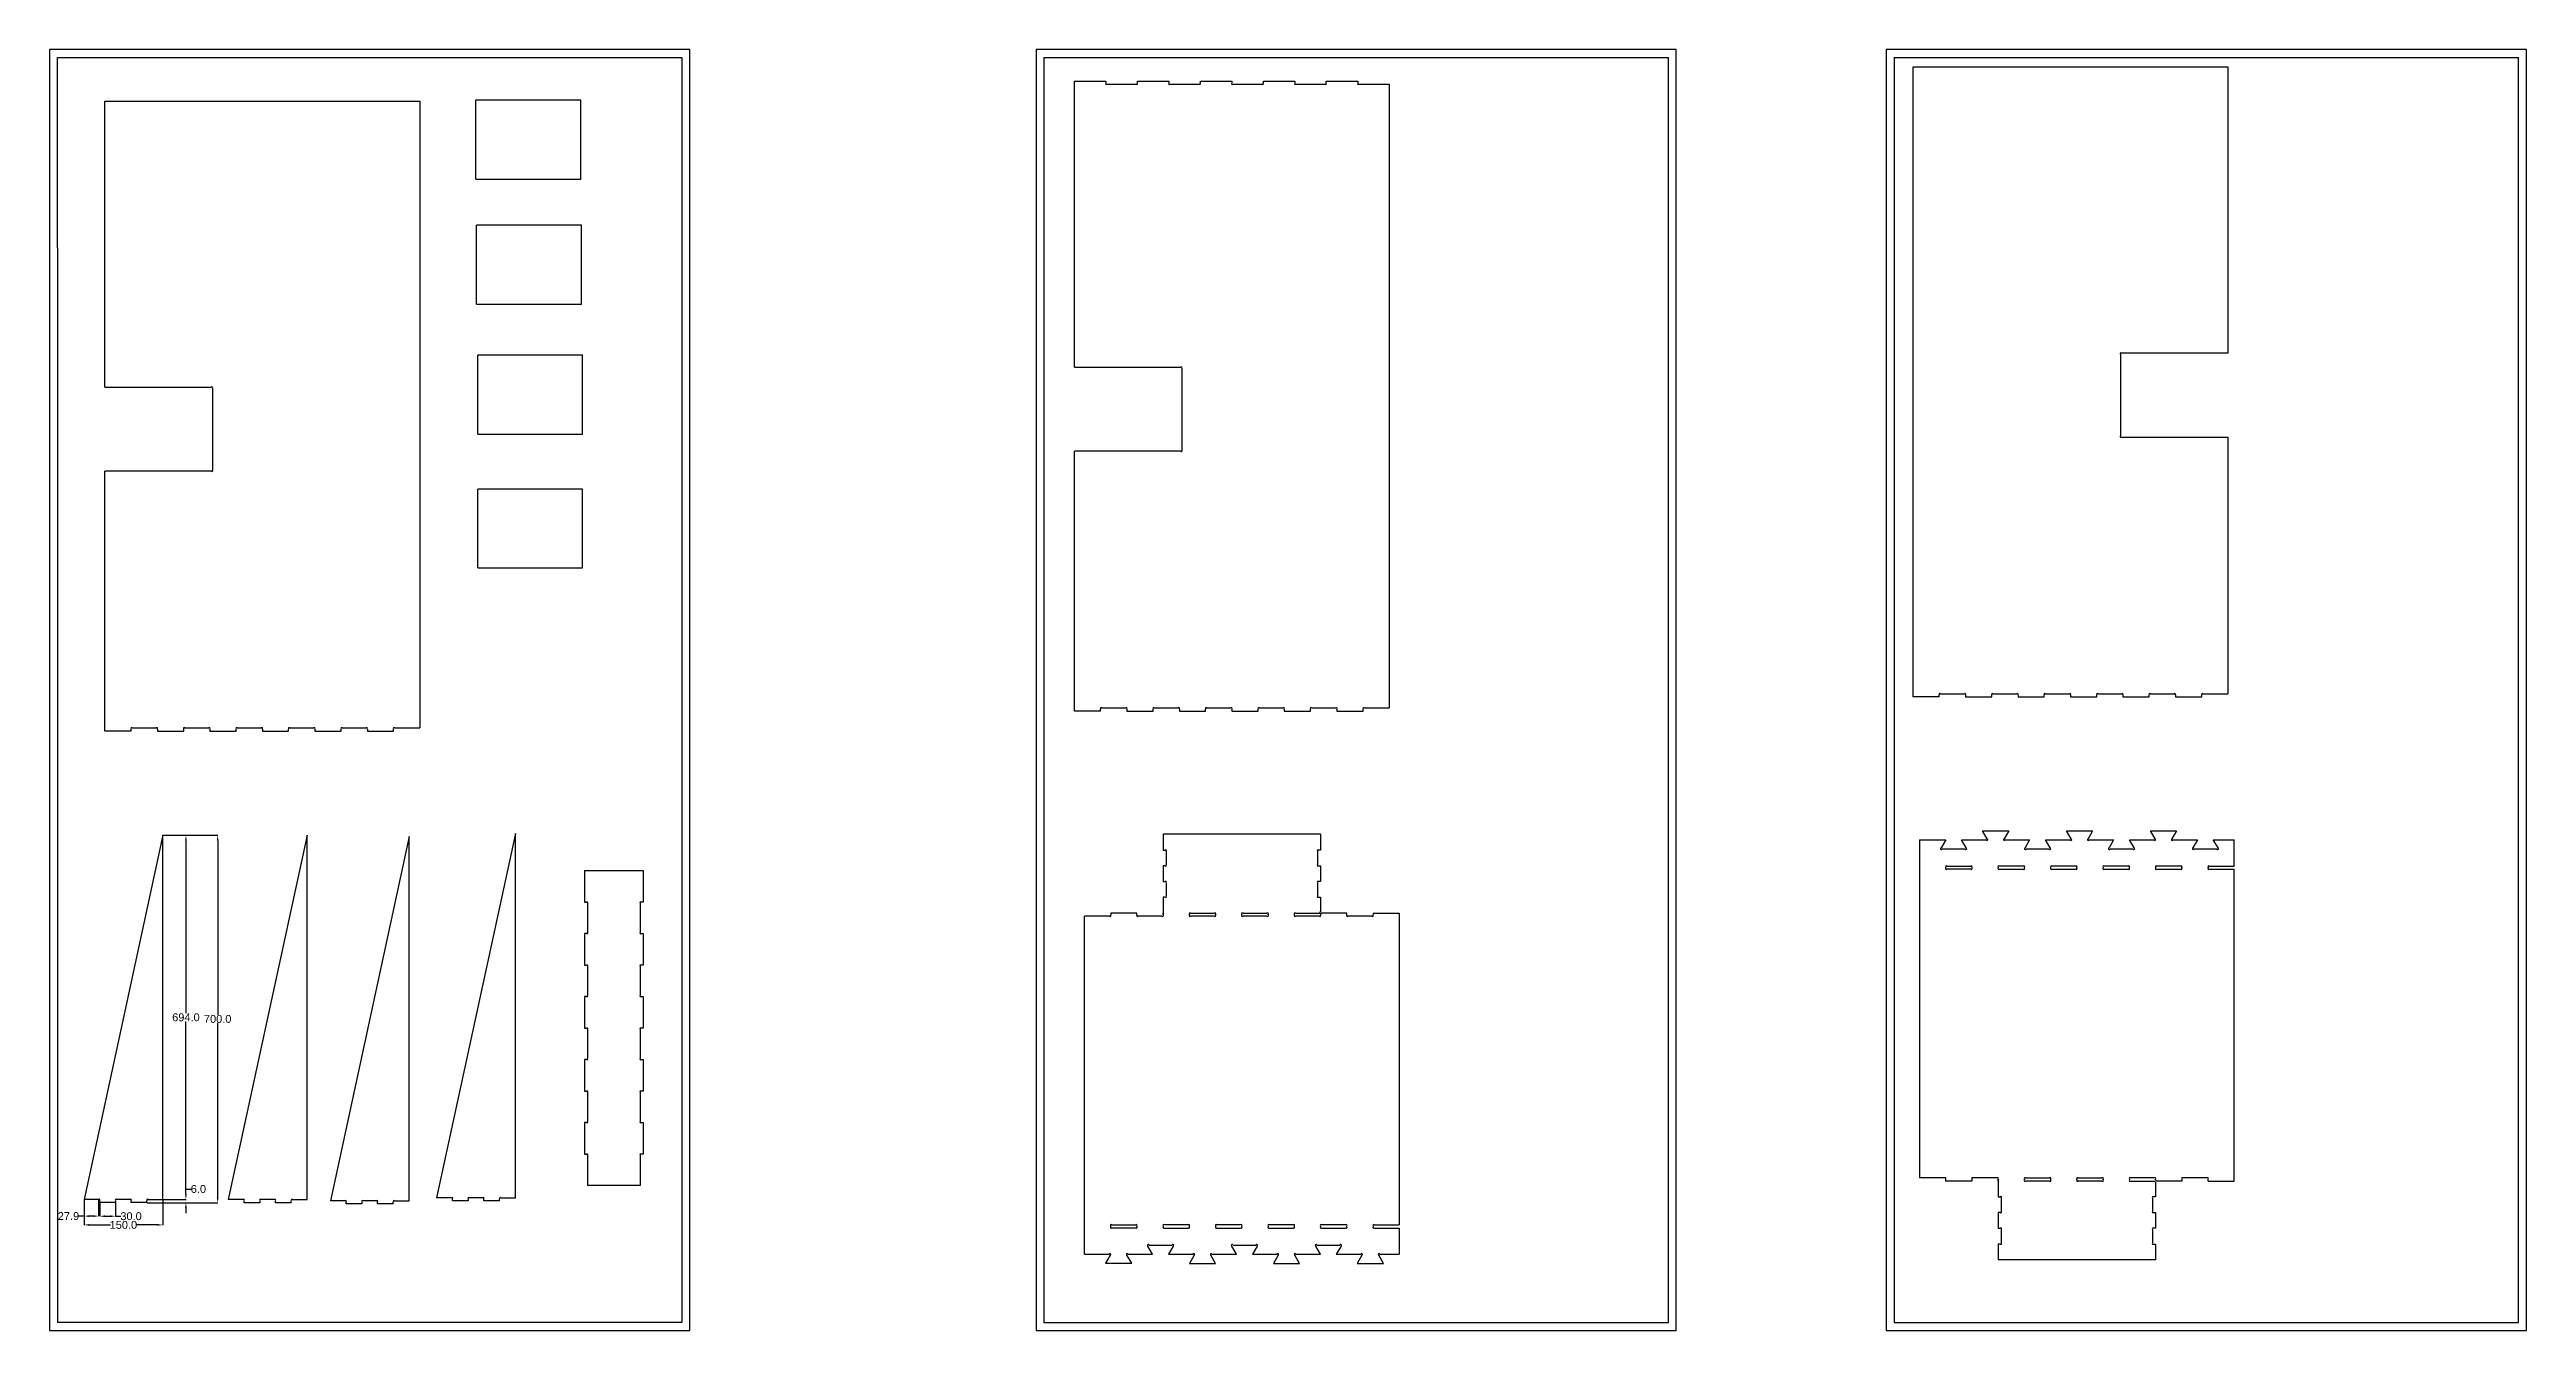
# Model space of a CAD drawing. Header units: millimetres. Extents: x 0 to 6520, y 0 to 2440.
# Drawn here: x 0 to 4720, y 0 to 2440 of the extents above; entities that cross this region are included whole.
import ezdxf

# ---------------------------------------------------------------- set-up
doc = ezdxf.new("R2010")
doc.units = ezdxf.units.MM
doc.header["$LTSCALE"] = 30
doc.header["$MEASUREMENT"] = 0
doc.layers.add('POINT', color=8, linetype='Continuous')
for name, color, linetype, true_color in [('안전 가공선', 2, 'Continuous', 0xffff00), ('외곽 커팅', 3, 'Continuous', 0x00ff00), ('재료크기', 6, 'Continuous', 0xff00ff)]:
    doc.layers.add(name, color=color, linetype=linetype, true_color=true_color)
doc.styles.get("Standard").update_dxf_attribs({"font": 'arial.ttf', "height": 15})
doc.dimstyles.get("Standard").update_dxf_attribs({"dimtxt": 15, "dimasz": 10, "dimexe": 0.18, "dimexo": 0.0625, "dimgap": 0.09, "dimtad": 0, "dimtih": 1, "dimtoh": 1, "dimdec": 1, "dimzin": 0, "dimdsep": 46, "dimtxsty": 'Standard', "dimcen": 0.09, "dimadec": 0, "dimazin": 0, "dimtfac": 1, "dimtdec": 1, "dimtofl": 0, "dimtmove": 0, "dimatfit": 3, "dimfxl": 1, "dimtolj": 1, "dimtzin": 0, "dimarcsym": 0})

# ---------------------------------------------------------------- blocks, each defined once
blk = doc.blocks.new('*D564')
at = {"layer": 'Defpoints', "color": 0, "transparency": 16777216}
for p in [(-20.6, -316.3), (9.4, -310.3), (53.6, -310.3)]:
    blk.add_point(p, dxfattribs=at)
at = {"layer": 'POINT', "color": 0, "lineweight": -2, "transparency": 16777216}
for p, q in [((-20.5, -316.3), (53.8, -316.3)), ((9.5, -310.3), (53.8, -310.3)), ((53.6, -300.3), (53.6, -290.3)), ((53.6, -290.3), (63.6, -290.3)), ((53.6, -326.3), (53.6, -336.3))]:
    blk.add_line(p, q, dxfattribs=at)
at = {"layer": 'POINT', "color": 0, "transparency": 16777216}
for points in [[(52, -300.3), (55.3, -300.3), (53.6, -310.3)], [(52, -326.3), (55.3, -326.3), (53.6, -316.3)]]:
    blk.add_solid(points, dxfattribs=at)
at = {"layer": 'POINT', "color": 0, "transparency": 16777216, "insert": (77.4, -290.3), "char_height": 15, "attachment_point": 5}
blk.add_mtext('\\A1;6.0', dxfattribs=at)
blk = doc.blocks.new('*D566')
at = {"layer": 'Defpoints', "color": 0, "transparency": 16777216}
for p in [(9.4, 383.7), (-20.6, -316.3), (114.1, -316.3)]:
    blk.add_point(p, dxfattribs=at)
at = {"layer": 'POINT', "color": 0, "lineweight": -2, "transparency": 16777216}
for p, q in [((9.5, 383.7), (114.3, 383.7)), ((114.1, 373.7), (114.1, 41.5)), ((114.1, -306.3), (114.1, 26)), ((-20.5, -316.3), (114.3, -316.3))]:
    blk.add_line(p, q, dxfattribs=at)
at = {"layer": 'POINT', "color": 0, "transparency": 16777216}
for points in [[(112.4, 373.7), (115.7, 373.7), (114.1, 383.7)], [(112.4, -306.3), (115.7, -306.3), (114.1, -316.3)]]:
    blk.add_solid(points, dxfattribs=at)
at = {"layer": 'POINT', "color": 0, "transparency": 16777216, "insert": (114.1, 33.7), "char_height": 15, "attachment_point": 5}
blk.add_mtext('\\A1;700.0', dxfattribs=at)
blk = doc.blocks.new('*D565')
at = {"layer": 'Defpoints', "color": 0, "transparency": 16777216}
for p in [(9.4, 383.7), (53.6, 383.7), (9.4, -310.3)]:
    blk.add_point(p, dxfattribs=at)
at = {"layer": 'POINT', "color": 0, "lineweight": -2, "transparency": 16777216}
for p, q in [((9.5, 383.7), (53.8, 383.7)), ((53.6, 373.7), (53.6, 44.5)), ((53.6, -300.3), (53.6, 29)), ((9.5, -310.3), (53.8, -310.3))]:
    blk.add_line(p, q, dxfattribs=at)
at = {"layer": 'POINT', "color": 0, "transparency": 16777216}
for points in [[(52, 373.7), (55.3, 373.7), (53.6, 383.7)], [(52, -300.3), (55.3, -300.3), (53.6, -310.3)]]:
    blk.add_solid(points, dxfattribs=at)
at = {"layer": 'POINT', "color": 0, "transparency": 16777216, "insert": (53.6, 36.7), "char_height": 15, "attachment_point": 5}
blk.add_mtext('\\A1;694.0', dxfattribs=at)
blk = doc.blocks.new('*D567')
at = {"layer": 'Defpoints', "color": 0, "transparency": 16777216}
for p in [(-140.6, -310.3), (9.4, -310.3), (9.4, -358.7)]:
    blk.add_point(p, dxfattribs=at)
at = {"layer": 'POINT', "color": 0, "lineweight": -2, "transparency": 16777216}
for p, q in [((-140.6, -310.3), (-140.6, -358.9)), ((9.4, -310.3), (9.4, -358.9)), ((-130.6, -358.7), (-90.3, -358.7)), ((-0.6, -358.7), (-40.9, -358.7))]:
    blk.add_line(p, q, dxfattribs=at)
at = {"layer": 'POINT', "color": 0, "transparency": 16777216}
for points in [[(-130.6, -357), (-130.6, -360.3), (-140.6, -358.7)], [(-0.6, -357), (-0.6, -360.3), (9.4, -358.7)]]:
    blk.add_solid(points, dxfattribs=at)
at = {"layer": 'POINT', "color": 0, "transparency": 16777216, "insert": (-65.6, -358.7), "char_height": 15, "attachment_point": 5}
blk.add_mtext('\\A1;150.0', dxfattribs=at)
blk = doc.blocks.new('*D568')
at = {"layer": 'Defpoints', "color": 0, "transparency": 16777216}
for p in [(-140.6, -310.3), (-112.7, -310.3), (-140.6, -341.9)]:
    blk.add_point(p, dxfattribs=at)
at = {"layer": 'POINT', "color": 0, "lineweight": -2, "transparency": 16777216}
for p, q in [((-140.6, -310.3), (-140.6, -342.1)), ((-112.7, -310.3), (-112.7, -342.1)), ((-140.6, -341.9), (-150.6, -341.9)), ((-122.7, -341.9), (-130.6, -341.9))]:
    blk.add_line(p, q, dxfattribs=at)
at = {"layer": 'POINT', "color": 0, "transparency": 16777216}
for points in [[(-130.6, -340.3), (-130.6, -343.6), (-140.6, -341.9)], [(-122.7, -340.3), (-122.7, -343.6), (-112.7, -341.9)]]:
    blk.add_solid(points, dxfattribs=at)
at = {"layer": 'POINT', "color": 0, "transparency": 16777216, "insert": (-170.3, -341.9), "char_height": 15, "attachment_point": 5}
blk.add_mtext('\\A1;27.9', dxfattribs=at)
blk = doc.blocks.new('*D569')
at = {"layer": 'Defpoints', "color": 0, "transparency": 16777216}
for p in [(-110.6, -316.3), (-80.6, -316.3), (-80.6, -342.1)]:
    blk.add_point(p, dxfattribs=at)
at = {"layer": 'POINT', "color": 0, "lineweight": -2, "transparency": 16777216}
for p, q in [((-110.6, -316.3), (-110.6, -342.3)), ((-80.6, -316.3), (-80.6, -342.3)), ((-100.6, -342.1), (-90.6, -342.1)), ((-80.6, -342.1), (-70.6, -342.1))]:
    blk.add_line(p, q, dxfattribs=at)
at = {"layer": 'POINT', "color": 0, "transparency": 16777216}
for points in [[(-100.6, -340.4), (-100.6, -343.8), (-110.6, -342.1)], [(-90.6, -340.4), (-90.6, -343.8), (-80.6, -342.1)]]:
    blk.add_solid(points, dxfattribs=at)
at = {"layer": 'POINT', "color": 0, "transparency": 16777216, "insert": (-51, -342.1), "char_height": 15, "attachment_point": 5}
blk.add_mtext('\\A1;30.0', dxfattribs=at)
blk = doc.blocks.new('*U317')
at = {"layer": '외곽 커팅'}
for p, q in [((9.4, 383.7), (-140.6, -310.3)), ((9.4, -310.3), (9.4, 383.7)), ((-112.7, -310.3), (-140.6, -310.3)), ((-110.6, -316.3), (-110.6, -312.4)), ((-80.6, -316.3), (-110.6, -316.3)), ((-80.6, -312.5), (-80.6, -316.3)), ((-52.7, -310.3), (-78.3, -310.3)), ((-50.6, -316.3), (-50.6, -312.4)), ((-20.6, -316.3), (-50.6, -316.3)), ((-20.6, -316.3), (-20.6, -312.5)), ((-18.3, -310.3), (9.4, -310.3))]:
    blk.add_line(p, q, dxfattribs=at)
blk = doc.blocks.new('*U319')
at = {"color": 0, "linetype": 'ByBlock', "lineweight": -2, "transparency": 16777216}
blk.add_blockref('*U317', (0, 0), dxfattribs=at)
blk = doc.blocks.new('*U324')
at = {"layer": '외곽 커팅'}
for p, q in [((9.4, 383.7), (-140.6, -310.3)), ((9.4, -310.3), (9.4, 383.7)), ((-112.7, -310.3), (-140.6, -310.3)), ((-110.6, -316.3), (-110.6, -312.4)), ((-80.6, -316.3), (-110.6, -316.3)), ((-80.6, -312.5), (-80.6, -316.3)), ((-52.7, -310.3), (-78.3, -310.3)), ((-50.6, -316.3), (-50.6, -312.4)), ((-20.6, -316.3), (-50.6, -316.3)), ((-20.6, -316.3), (-20.6, -312.5)), ((-18.3, -310.3), (9.4, -310.3))]:
    blk.add_line(p, q, dxfattribs=at)
blk = doc.blocks.new('*U326')
at = {"color": 0, "linetype": 'ByBlock', "lineweight": -2, "transparency": 16777216}
blk.add_blockref('*U324', (0, 0), dxfattribs=at)
blk = doc.blocks.new('*U331')
at = {"layer": '외곽 커팅'}
for p, q in [((9.4, 383.7), (-140.6, -310.3)), ((9.4, -310.3), (9.4, 383.7)), ((-112.7, -310.3), (-140.6, -310.3)), ((-110.6, -316.3), (-110.6, -312.4)), ((-80.6, -316.3), (-110.6, -316.3)), ((-80.6, -312.5), (-80.6, -316.3)), ((-52.7, -310.3), (-78.3, -310.3)), ((-50.6, -316.3), (-50.6, -312.4)), ((-20.6, -316.3), (-50.6, -316.3)), ((-20.6, -316.3), (-20.6, -312.5)), ((-18.3, -310.3), (9.4, -310.3))]:
    blk.add_line(p, q, dxfattribs=at)
blk = doc.blocks.new('*U333')
at = {"color": 0, "linetype": 'ByBlock', "lineweight": -2, "transparency": 16777216}
blk.add_blockref('*U331', (0, 0), dxfattribs=at)
blk = doc.blocks.new('*U271')
at = {"layer": '외곽 커팅'}
for p, q in [((9.41, 383.73), (-140.59, -310.27)), ((9.41, -310.27), (9.41, 383.73)), ((-112.71, -310.27), (-140.59, -310.27)), ((-110.59, -316.27), (-110.59, -312.39)), ((-80.59, -316.27), (-110.59, -316.27)), ((-80.59, -312.53), (-80.59, -316.27)), ((-52.71, -310.27), (-78.32, -310.27)), ((-50.59, -316.27), (-50.59, -312.39)), ((-20.59, -316.27), (-50.59, -316.27)), ((-20.59, -316.27), (-20.59, -312.53)), ((-18.32, -310.27), (9.41, -310.27))]:
    blk.add_line(p, q, dxfattribs=at)
at = {"layer": 'POINT'}
for base, p1, p2, picture, middle in [((114.08, -316.27), (9.41, 383.73), (-20.59, -316.27), '*D566', (114.08, 33.73)), ((53.62, 383.73), (9.41, -310.27), (9.41, 383.73), '*D565', (53.62, 36.73)), ((53.62, -310.27), (-20.59, -316.27), (9.41, -310.27), '*D564', (77.38, -290.27))]:
    dim = blk.add_linear_dim(base=base, p1=p1, p2=p2, angle=90, dimstyle='Standard', dxfattribs=at)
    dim.commit()
    dim.dimension.update_dxf_attribs({"geometry": picture, "text_midpoint": middle})
for base, p1, p2, picture, middle in [((-140.59, -341.92), (-112.71, -310.27), (-140.59, -310.27), '*D568', (-170.3, -341.92)), ((9.41, -358.68), (-140.59, -310.27), (9.41, -310.27), '*D567', (-65.59, -358.68)), ((-80.59, -342.1), (-110.59, -316.27), (-80.59, -316.27), '*D569', (-51.05, -342.1))]:
    dim = blk.add_linear_dim(base=base, p1=p1, p2=p2, dimstyle='Standard', dxfattribs=at)
    dim.commit()
    dim.dimension.update_dxf_attribs({"geometry": picture, "text_midpoint": middle})
blk = doc.blocks.new('*U273')
at = {"color": 0, "linetype": 'ByBlock', "lineweight": -2, "transparency": 16777216}
blk.add_blockref('*U271', (0, 0), dxfattribs=at)

msp = doc.modelspace()

# ---------------------------------------------------------------- linework, layer by layer
at = {"layer": '안전 가공선'}
for p, q in [((15, 2425), (1205, 2425)), ((15, 2062.6), (15, 2425)), ((1205, 2425), (1205, 15)), ((1895, 2425), (3085, 2425)), ((1895, 2425), (1895, 15)), ((3085, 15), (3085, 2425)), ((3515, 2425), (4705, 2425)), ((3515, 2425), (3515, 15)), ((4705, 15), (4705, 2425)), ((15, 2062.6), (15, 15)), ((1205, 15), (15, 15)), ((1895, 15), (3085, 15)), ((3515, 15), (4705, 15))]:
    msp.add_line(p, q, dxfattribs=at)
at = {"layer": '외곽 커팅'}
for p, q in [((1953, 1834.8), (1953, 2379.8)), ((1953, 2379.8), (2013, 2379.8)), ((2013, 2379.8), (2013, 2376.1)), ((2015.2, 2373.8), (2070.7, 2373.8)), ((2073, 2376.1), (2073, 2379.8)), ((2073, 2379.8), (2133, 2379.8)), ((2133, 2379.8), (2133, 2376.1)), ((2135.2, 2373.8), (2190.7, 2373.8)), ((2193, 2376.1), (2193, 2379.8)), ((2193, 2379.8), (2253, 2379.8)), ((2253, 2379.8), (2253, 2376.1)), ((2255.2, 2373.8), (2310.7, 2373.8)), ((2313, 2376.1), (2313, 2379.8)), ((2313, 2379.8), (2373, 2379.8)), ((2373, 2379.8), (2373, 2376.1)), ((2375.2, 2373.8), (2430.7, 2373.8)), ((2433, 2376.1), (2433, 2379.8)), ((2433, 2379.8), (2493, 2379.8)), ((2493, 2379.8), (2493, 2376.1)), ((2495.2, 2373.8), (2553, 2373.8)), ((2553, 2373.8), (2553, 1185.8)), ((3551.1, 1701.8), (3551.1, 2406.8)), ((3551.1, 2406.8), (4151.1, 2406.8)), ((4151.1, 2406.8), (4151.1, 1861.8)), ((105.6, 1796.8), (105.6, 2341.8)), ((105.6, 2341.8), (705.6, 2341.8)), ((705.6, 2341.8), (705.6, 1147.8)), ((812.5, 2193.3), (812.5, 2343.3)), ((1012.5, 2343.3), (812.5, 2343.3)), ((1012.5, 2193.3), (1012.5, 2343.3)), ((812.5, 2193.3), (1012.5, 2193.3)), ((813.7, 1955.2), (813.7, 2105.2)), ((1013.7, 2105.2), (813.7, 2105.2)), ((1013.7, 1955.2), (1013.7, 2105.2)), ((813.7, 1955.2), (1013.7, 1955.2)), ((815.9, 1707.6), (815.9, 1857.6)), ((1015.9, 1857.6), (815.9, 1857.6)), ((1015.9, 1707.6), (1015.9, 1857.6)), ((3946.1, 1859.5), (3946.1, 1704)), ((4151.1, 1861.8), (3948.4, 1861.8)), ((105.6, 1796.8), (308.3, 1796.8)), ((310.6, 1794.5), (310.6, 1641.8)), ((1953, 1834.8), (2155.8, 1834.8)), ((2158, 1832.7), (2158, 1679.8)), ((815.9, 1707.6), (1015.9, 1707.6)), ((3551.1, 1206.8), (3551.1, 1701.8)), ((3948.4, 1701.8), (4151.1, 1701.8)), ((4151.1, 1701.8), (4151.1, 1212.8)), ((1953, 1179.8), (1953, 1674.8)), ((2155.7, 1674.8), (1953, 1674.8)), ((2158, 1679.8), (2158, 1677.1)), ((105.6, 1141.8), (105.6, 1636.8)), ((308.4, 1636.8), (105.6, 1636.8)), ((310.6, 1641.8), (310.6, 1638.9)), ((815.9, 1452.7), (815.9, 1602.7)), ((1015.9, 1602.7), (815.9, 1602.7)), ((1015.9, 1452.7), (1015.9, 1602.7)), ((815.9, 1452.7), (1015.9, 1452.7)), ((2003, 1179.8), (2003, 1183.7)), ((2005.1, 1185.8), (2050.8, 1185.8)), ((2053, 1183.7), (2053, 1179.8)), ((2103, 1179.8), (2103, 1183.7)), ((2105.1, 1185.8), (2150.8, 1185.8)), ((2153, 1183.7), (2153, 1179.8)), ((2203, 1179.8), (2203, 1183.7)), ((2205.1, 1185.8), (2250.8, 1185.8)), ((2253, 1183.7), (2253, 1179.8)), ((2303, 1179.8), (2303, 1183.7)), ((2305.1, 1185.8), (2350.8, 1185.8)), ((2353, 1183.7), (2353, 1179.8)), ((2403, 1179.8), (2403, 1183.7)), ((2405.1, 1185.8), (2450.8, 1185.8)), ((2453, 1183.7), (2453, 1179.8)), ((2503, 1179.8), (2503, 1183.7)), ((2505.1, 1185.8), (2553, 1185.8)), ((3601.1, 1206.8), (3551.1, 1206.8)), ((3601.1, 1206.8), (3601.1, 1210.7)), ((3603.2, 1212.8), (3649, 1212.8)), ((3651.1, 1210.7), (3651.1, 1206.8)), ((3651.1, 1206.8), (3701.1, 1206.8)), ((3701.1, 1206.8), (3701.1, 1210.7)), ((3703.2, 1212.8), (3749, 1212.8)), ((3751.1, 1210.7), (3751.1, 1206.8)), ((3751.1, 1206.8), (3801.1, 1206.8)), ((3801.1, 1206.8), (3801.1, 1210.7)), ((3803.2, 1212.8), (3849, 1212.8)), ((3851.1, 1210.7), (3851.1, 1206.8)), ((3851.1, 1206.8), (3901.1, 1206.8)), ((3901.1, 1206.8), (3901.1, 1210.7)), ((3903.2, 1212.8), (3949, 1212.8)), ((3951.1, 1210.7), (3951.1, 1206.8)), ((3951.1, 1206.8), (4001.1, 1206.8)), ((4001.1, 1206.8), (4001.1, 1210.7)), ((4003.2, 1212.8), (4049, 1212.8)), ((4051.1, 1210.7), (4051.1, 1206.8)), ((4051.1, 1206.8), (4101.1, 1206.8)), ((4101.1, 1206.8), (4101.1, 1210.7)), ((4103.2, 1212.8), (4151.1, 1212.8)), ((155.6, 1141.8), (105.6, 1141.8)), ((155.6, 1141.8), (155.6, 1145.6)), ((157.7, 1147.8), (203.4, 1147.8)), ((205.6, 1145.6), (205.6, 1141.8)), ((205.6, 1141.8), (255.6, 1141.8)), ((255.6, 1141.8), (255.6, 1145.6)), ((257.7, 1147.8), (303.4, 1147.8)), ((305.6, 1145.6), (305.6, 1141.8)), ((305.6, 1141.8), (355.6, 1141.8)), ((355.6, 1141.8), (355.6, 1145.6)), ((357.7, 1147.8), (403.4, 1147.8)), ((405.6, 1145.6), (405.6, 1141.8)), ((405.6, 1141.8), (455.6, 1141.8)), ((455.6, 1141.8), (455.6, 1145.6)), ((457.7, 1147.8), (503.4, 1147.8)), ((505.6, 1145.6), (505.6, 1141.8)), ((505.6, 1141.8), (555.6, 1141.8)), ((555.6, 1141.8), (555.6, 1145.6)), ((557.7, 1147.8), (603.4, 1147.8)), ((605.6, 1145.6), (605.6, 1141.8)), ((605.6, 1141.8), (655.6, 1141.8)), ((655.6, 1141.8), (655.6, 1145.6)), ((657.7, 1147.8), (705.6, 1147.8)), ((2003, 1179.8), (1953, 1179.8)), ((2053, 1179.8), (2103, 1179.8)), ((2153, 1179.8), (2203, 1179.8)), ((2253, 1179.8), (2303, 1179.8)), ((2353, 1179.8), (2403, 1179.8)), ((2453, 1179.8), (2503, 1179.8)), ((2422.1, 945.1), (2122.1, 945.1)), ((2122.1, 945.1), (2122.1, 915.1)), ((2422.1, 945.1), (2422.1, 915.1)), ((3692.2, 936.6), (3683.3, 952)), ((3683.3, 952), (3733.3, 952)), ((3733.3, 952), (3724.5, 936.6)), ((3852.2, 936.5), (3843.3, 951.9)), ((3843.3, 951.9), (3893.3, 951.9)), ((3893.3, 951.9), (3884.5, 936.5)), ((4012.2, 936.5), (4003.3, 951.9)), ((4003.3, 951.9), (4053.3, 951.9)), ((4053.3, 951.9), (4044.5, 936.5)), ((2122.1, 915.1), (2125.8, 915.1)), ((2128.1, 912.8), (2128.1, 887.4)), ((2416.1, 912.8), (2416.1, 887.2)), ((2422.1, 915.1), (2418.4, 915.1)), ((3563.3, 934.6), (3563.3, 290.6)), ((3563.3, 934.6), (3613.3, 934.6)), ((3613.3, 934.6), (3604.5, 919.3)), ((3606.4, 917.3), (3650.2, 917.3)), ((3652.2, 919.3), (3643.3, 934.6)), ((3643.3, 934.6), (3690.2, 934.6)), ((3726.4, 934.6), (3773.3, 934.6)), ((3773.3, 934.6), (3764.5, 919.2)), ((3766.4, 917.3), (3810.2, 917.3)), ((3812.2, 919.2), (3803.3, 934.6)), ((3803.3, 934.6), (3850.2, 934.6)), ((3886.4, 934.6), (3933.3, 934.6)), ((3933.3, 934.6), (3924.5, 919.2)), ((3926.4, 917.3), (3970.2, 917.3)), ((3972.2, 919.2), (3963.3, 934.6)), ((3963.3, 934.6), (4010.2, 934.6)), ((4046.4, 934.6), (4093.3, 934.6)), ((4093.3, 934.6), (4084.5, 919.2)), ((4086.4, 917.3), (4130.2, 917.3)), ((4132.2, 919.2), (4123.3, 934.6)), ((4123.3, 934.6), (4163.3, 934.6)), ((4163.3, 884.5), (4163.3, 934.6)), ((1019.3, 876), (1131.3, 876)), ((2125.8, 885.1), (2122.1, 885.1)), ((2122.1, 885.1), (2122.1, 855.1)), ((2122.1, 855.1), (2125.8, 855.1)), ((2128.1, 852.8), (2128.1, 827.6)), ((2416.1, 853), (2416.1, 827.4)), ((2418.2, 885.1), (2422.1, 885.1)), ((2422.1, 855.1), (2418.2, 855.1)), ((2422.1, 885.1), (2422.1, 855.1)), ((3613.3, 880.8), (3613.3, 882.3)), ((3615.6, 884.5), (3661.1, 884.5)), ((3661.1, 878.5), (3615.6, 878.5)), ((3663.3, 882.3), (3663.3, 880.8)), ((3713.3, 882.3), (3713.3, 880.8)), ((3761.1, 884.5), (3715.6, 884.5)), ((3715.6, 878.5), (3761.1, 878.5)), ((3763.3, 880.8), (3763.3, 882.3)), ((3813.3, 882.3), (3813.3, 880.8)), ((3861.1, 884.5), (3815.6, 884.5)), ((3815.6, 878.5), (3861.1, 878.5)), ((3863.3, 880.8), (3863.3, 882.3)), ((3913.3, 882.3), (3913.3, 880.8)), ((3961.1, 884.5), (3915.6, 884.5)), ((3915.6, 878.5), (3961.1, 878.5)), ((3963.3, 880.8), (3963.3, 882.3)), ((4013.3, 882.3), (4013.3, 880.8)), ((4061.1, 884.5), (4015.6, 884.5)), ((4015.6, 878.5), (4061.1, 878.5)), ((4063.3, 880.8), (4063.3, 882.3)), ((4113.3, 882.3), (4113.3, 880.8)), ((4115.6, 884.5), (4163.3, 884.5)), ((4115.6, 878.5), (4163.3, 878.5)), ((4163.3, 284.6), (4163.3, 878.5)), ((2122.1, 825.1), (2122.1, 795.1)), ((2125.6, 825.1), (2122.1, 825.1)), ((2418.4, 825.1), (2422.1, 825.1)), ((2422.1, 825.1), (2422.1, 797.4)), ((1972.1, 145.2), (1972.1, 789.1)), ((2019.8, 789.1), (1972.1, 789.1)), ((2072.1, 795.1), (2022.1, 795.1)), ((2022.1, 795.1), (2022.1, 791.4)), ((2072.1, 791.2), (2072.1, 795.1)), ((2119.8, 789.1), (2074.2, 789.1)), ((2122.1, 791.4), (2122.1, 795.1)), ((2122.1, 795.1), (2122.1, 791.4)), ((2172.1, 791.2), (2172.1, 792.8)), ((2219.8, 789.1), (2174.2, 789.1)), ((2174.4, 795.1), (2219.8, 795.1)), ((2222.1, 792.8), (2222.1, 791.4)), ((2272.1, 791.2), (2272.1, 792.8)), ((2319.8, 789.1), (2274.2, 789.1)), ((2274.4, 795.1), (2319.8, 795.1)), ((2322.1, 791.4), (2322.1, 792.8)), ((2322.1, 792.8), (2322.1, 791.4)), ((2372.1, 791.2), (2372.1, 792.8)), ((2419.8, 789.1), (2374.2, 789.1)), ((2374.4, 795.1), (2419.8, 795.1)), ((2419.8, 795.1), (2422.1, 797.4)), ((2424.4, 795.1), (2422.1, 792.8)), ((2422.1, 792.8), (2422.1, 791.4)), ((2472.1, 795.1), (2424.4, 795.1)), ((2472.1, 791.2), (2472.1, 795.1)), ((2519.8, 789.1), (2474.2, 789.1)), ((2522.1, 795.1), (2572.1, 795.1)), ((2522.1, 795.1), (2522.1, 791.4)), ((2572.1, 795.2), (2572.1, 201.1)), ((3611.1, 290.6), (3563.3, 290.6)), ((3613.3, 284.6), (3613.3, 288.3)), ((3663.3, 284.6), (3613.3, 284.6)), ((3663.3, 288.3), (3663.3, 284.6)), ((3711.1, 290.6), (3665.6, 290.6)), ((3713.3, 288.3), (3713.3, 284.6)), ((3713.3, 284.6), (3713.3, 288.3)), ((3713.3, 284.6), (3713.3, 254.6)), ((3763.3, 286.7), (3763.3, 288.3)), ((3811.1, 284.6), (3765.4, 284.6)), ((3765.6, 290.6), (3811.1, 290.6)), ((3813.3, 288.3), (3813.3, 286.8)), ((3863.3, 286.7), (3863.3, 288.3)), ((3911.1, 284.6), (3865.4, 284.6)), ((3865.6, 290.6), (3911.1, 290.6)), ((3913.3, 286.8), (3913.3, 288.3)), ((3913.3, 288.3), (3913.3, 286.8)), ((3963.3, 288.3), (3963.3, 286.8)), ((4011.1, 290.6), (3965.6, 290.6)), ((3965.6, 284.6), (4011.1, 284.6)), ((4011.1, 284.6), (4013.3, 282.3)), ((4013.3, 286.8), (4013.3, 288.3)), ((4013.3, 286.8), (4015.6, 284.6)), ((4063.3, 284.6), (4015.6, 284.6)), ((4063.3, 288.3), (4063.3, 284.6)), ((4111.1, 290.6), (4065.6, 290.6)), ((4113.3, 284.6), (4113.3, 288.3)), ((4113.3, 284.6), (4163.3, 284.6)), ((1125.3, 276), (1025.3, 276)), ((3713.3, 254.6), (3717.1, 254.6)), ((3719.3, 252.3), (3719.3, 226.8)), ((4007.3, 252.3), (4007.3, 226.7)), ((4013.3, 254.6), (4009.6, 254.6)), ((4013.3, 282.3), (4013.3, 254.6)), ((2022.1, 197.4), (2022.1, 198.9)), ((2024.4, 201.1), (2069.8, 201.1)), ((2069.8, 195.1), (2024.4, 195.1)), ((2072.1, 198.9), (2072.1, 197.4)), ((2122.1, 198.9), (2122.1, 197.4)), ((2169.8, 201.1), (2124.4, 201.1)), ((2124.4, 195.1), (2169.8, 195.1)), ((2172.1, 197.4), (2172.1, 198.9)), ((2222.1, 198.9), (2222.1, 197.4)), ((2269.8, 201.1), (2224.4, 201.1)), ((2224.4, 195.1), (2269.8, 195.1)), ((2272.1, 197.4), (2272.1, 198.9)), ((2322.1, 198.9), (2322.1, 197.4)), ((2369.8, 201.1), (2324.4, 201.1)), ((2324.4, 195.1), (2369.8, 195.1)), ((2372.1, 197.4), (2372.1, 198.9)), ((2422.1, 198.9), (2422.1, 197.4)), ((2469.8, 201.1), (2424.4, 201.1)), ((2424.4, 195.1), (2469.8, 195.1)), ((2472.1, 197.4), (2472.1, 198.9)), ((2522.1, 198.9), (2522.1, 197.4)), ((2524.4, 201.1), (2572.1, 201.1)), ((2524.4, 195.1), (2572.1, 195.1)), ((2572.1, 195.1), (2572.1, 145.2)), ((3717.1, 224.6), (3713.3, 224.6)), ((3713.3, 224.6), (3713.3, 194.6)), ((3713.3, 194.6), (3717.1, 194.6)), ((3719.3, 192.3), (3719.3, 167)), ((4007.3, 192.5), (4007.3, 166.8)), ((4009.4, 224.6), (4013.3, 224.6)), ((4013.3, 194.6), (4009.4, 194.6)), ((4013.3, 224.6), (4013.3, 194.6)), ((1972.1, 145.2), (2019, 145.2)), ((2021, 143.3), (2012.1, 127.9)), ((2062.1, 127.9), (2053.2, 143.3)), ((2055.2, 145.2), (2102.1, 145.2)), ((2102.1, 145.2), (2093.2, 160.6)), ((2095.2, 162.6), (2139, 162.6)), ((2141, 160.6), (2132.1, 145.2)), ((2132.1, 145.2), (2179, 145.2)), ((2181, 143.2), (2172.1, 127.8)), ((2222.1, 127.8), (2213.2, 143.2)), ((2215.2, 145.2), (2262.1, 145.2)), ((2262.1, 145.2), (2253.2, 160.5)), ((2255.2, 162.5), (2299, 162.5)), ((2301, 160.5), (2292.1, 145.2)), ((2292.1, 145.2), (2339, 145.2)), ((2341, 143.2), (2332.1, 127.8)), ((2382.1, 127.8), (2373.2, 143.2)), ((2375.2, 145.2), (2422.1, 145.2)), ((2422.1, 145.2), (2413.2, 160.5)), ((2415.2, 162.5), (2459, 162.5)), ((2461, 160.5), (2452.1, 145.2)), ((2452.1, 145.2), (2499, 145.2)), ((2501, 143.2), (2492.1, 127.8)), ((2542.1, 127.8), (2533.2, 143.2)), ((2535.2, 145.2), (2572.1, 145.2)), ((3713.3, 164.6), (3713.3, 134.6)), ((3716.8, 164.6), (3713.3, 164.6)), ((4009.6, 164.6), (4013.3, 164.6)), ((4013.3, 164.6), (4013.3, 134.6)), ((2012.1, 127.9), (2062.1, 127.9)), ((2172.1, 127.8), (2222.1, 127.8)), ((2332.1, 127.8), (2382.1, 127.8)), ((2492.1, 127.8), (2542.1, 127.8)), ((4013.3, 134.6), (3713.3, 134.6))]:
    msp.add_line(p, q, dxfattribs=at)
for points in [[(1019.3, 876), (1019.3, 816), (1023.1, 816)], [(1131.3, 876), (1131.3, 816), (1127.6, 816)], [(1025.3, 813.7), (1025.3, 758.3)], [(1125.3, 813.7), (1125.3, 758.3)], [(1023.1, 756), (1019.3, 756), (1019.3, 696), (1023.1, 696)], [(1127.6, 756), (1131.3, 756), (1131.3, 696), (1127.6, 696)], [(1025.3, 693.7), (1025.3, 638.3)], [(1125.3, 693.7), (1125.3, 638.3)], [(1023.1, 636), (1019.3, 636), (1019.3, 576), (1023.1, 576)], [(1127.6, 636), (1131.3, 636), (1131.3, 576), (1127.6, 576)], [(1025.3, 573.7), (1025.3, 518.3)], [(1125.3, 573.7), (1125.3, 518.3)], [(1023.1, 516), (1019.3, 516), (1019.3, 456), (1023.1, 456)], [(1127.6, 516), (1131.3, 516), (1131.3, 456), (1127.6, 456)], [(1025.3, 453.7), (1025.3, 398.3)], [(1125.3, 453.7), (1125.3, 398.3)], [(1023.1, 396), (1019.3, 396), (1019.3, 336), (1023.1, 336)], [(1127.6, 396), (1131.3, 396), (1131.3, 336), (1127.6, 336)], [(1025.3, 333.7), (1025.3, 276)], [(1125.3, 333.7), (1125.3, 276)]]:
    msp.add_lwpolyline(points, dxfattribs=at)
msp.add_circle((2022.1, 145.2), 3.637978807091702e-13, dxfattribs=at)
for centre, radius, start, end in [((2014.1, 2374.9), 1.6, 135, 315), ((2071.8, 2374.9), 1.6, 225, 45), ((2134.1, 2374.9), 1.6, 135, 315), ((2191.8, 2374.9), 1.6, 225, 45), ((2254.1, 2374.9), 1.6, 135, 315), ((2311.8, 2374.9), 1.6, 225, 45), ((2374.1, 2374.9), 1.6, 135, 315), ((2431.8, 2374.9), 1.6, 225, 45), ((2494.1, 2374.9), 1.6, 135, 315), ((3947.2, 1860.6), 1.6, 45, 225), ((309.4, 1795.6), 1.6, 315, 135), ((2156.9, 1833.8), 1.5, 315, 135), ((3947.2, 1702.9), 1.6, 135, 315), ((2156.8, 1675.9), 1.6, 225, 45.3724), ((309.5, 1637.8), 1.5, 225, 45), ((2004, 1184.8), 1.5, 45, 225), ((2051.9, 1184.8), 1.5, 315, 135), ((2104, 1184.8), 1.5, 45, 225), ((2151.9, 1184.8), 1.5, 315, 135), ((2204, 1184.8), 1.5, 45, 225), ((2251.9, 1184.8), 1.5, 315, 135), ((2304, 1184.8), 1.5, 45, 225), ((2351.9, 1184.8), 1.5, 315, 135), ((2404, 1184.8), 1.5, 45, 225), ((2451.9, 1184.8), 1.5, 315, 135), ((2504, 1184.8), 1.5, 45, 225), ((3602.2, 1211.7), 1.5, 45, 225), ((3650, 1211.7), 1.5, 315, 135), ((3702.2, 1211.7), 1.5, 45, 225), ((3750, 1211.7), 1.5, 315, 135), ((3802.2, 1211.7), 1.5, 45, 225), ((3850, 1211.7), 1.5, 315, 135), ((3902.2, 1211.7), 1.5, 45, 225), ((3950, 1211.7), 1.5, 315, 135), ((4002.2, 1211.7), 1.5, 45, 225), ((4050, 1211.7), 1.5, 315, 135), ((4102.2, 1211.7), 1.5, 45, 225), ((156.6, 1146.7), 1.5, 45, 225), ((204.5, 1146.7), 1.5, 315, 135), ((256.6, 1146.7), 1.5, 45, 225), ((304.5, 1146.7), 1.5, 315, 135), ((356.6, 1146.7), 1.5, 45, 225), ((404.5, 1146.7), 1.5, 315, 135), ((456.6, 1146.7), 1.5, 45, 225), ((504.5, 1146.7), 1.5, 315, 135), ((556.6, 1146.7), 1.5, 45, 225), ((604.5, 1146.7), 1.5, 315, 135), ((656.6, 1146.7), 1.5, 45, 225), ((2127, 914), 1.6, 315, 135), ((2417.2, 914), 1.6, 45, 225), ((3604.9, 917.7), 1.6, 105, 345), ((3651.8, 917.7), 1.6, 195, 75), ((3691.8, 935.1), 1.6, 195, 75), ((3724.9, 935.1), 1.6, 105, 345), ((3764.9, 917.7), 1.6, 105, 345), ((3811.8, 917.7), 1.6, 195, 75), ((3851.8, 935), 1.6, 195, 75), ((3884.9, 935), 1.6, 105, 345), ((3924.9, 917.7), 1.6, 105, 345), ((3971.8, 917.7), 1.6, 195, 75), ((4011.8, 935), 1.6, 195, 75), ((4044.9, 935), 1.6, 105, 345), ((4084.9, 917.7), 1.6, 105, 345), ((4131.8, 917.7), 1.6, 195, 75), ((2127, 886.2), 1.6, 225, 45), ((2127, 854), 1.6, 315, 135), ((2417.2, 886.2), 1.5, 135, 315), ((2417.2, 854), 1.5, 45, 225), ((3614.5, 883.4), 1.6, 45, 225), ((3614.5, 879.7), 1.6, 135, 315), ((3662.2, 883.4), 1.6, 315, 135), ((3662.2, 879.7), 1.6, 225, 45), ((3714.5, 883.4), 1.6, 45, 225), ((3714.5, 879.7), 1.6, 135, 315), ((3762.2, 883.4), 1.6, 315, 135), ((3762.2, 879.7), 1.6, 225, 45), ((3814.5, 883.4), 1.6, 45, 225), ((3814.5, 879.7), 1.6, 135, 315), ((3862.2, 883.4), 1.6, 315, 135), ((3862.2, 879.7), 1.6, 225, 45), ((3914.5, 883.4), 1.6, 45, 225), ((3914.5, 879.7), 1.6, 135, 315), ((3962.2, 883.4), 1.6, 315, 135), ((3962.2, 879.7), 1.6, 225, 45), ((4014.5, 883.4), 1.6, 45, 225), ((4014.5, 879.7), 1.6, 135, 315), ((4062.2, 883.4), 1.6, 315, 135), ((4062.2, 879.7), 1.6, 225, 45), ((4114.5, 883.4), 1.6, 45, 225), ((4114.5, 879.7), 1.6, 135, 315), ((1024.2, 814.9), 1.6, 315, 135), ((1126.5, 814.9), 1.6, 45, 225), ((2126.9, 826.3), 1.75, 225, 45), ((2417.2, 826.2), 1.6, 135, 315), ((1024.2, 757.1), 1.6, 225, 45), ((1126.5, 757.1), 1.6, 135, 315), ((2021, 790.2), 1.6, 225, 45), ((2073.2, 790.2), 1.5, 135, 315), ((2121, 790.2), 1.6, 225, 45), ((2173.2, 794), 1.6, 45, 225), ((2173.2, 790.2), 1.5, 135, 315), ((2221, 794), 1.6, 315, 135), ((2221, 790.2), 1.6, 225, 45), ((2273.2, 794), 1.6, 45, 225), ((2273.2, 790.2), 1.5, 135, 315), ((2321, 794), 1.6, 315, 135), ((2321, 790.2), 1.6, 225, 45), ((2373.2, 794), 1.6, 45, 225), ((2373.2, 790.2), 1.5, 135, 315), ((2421, 790.2), 1.6, 225, 45), ((2473.2, 790.2), 1.5, 135, 315), ((2521, 790.2), 1.6, 225, 45), ((1024.2, 694.9), 1.6, 315, 135), ((1126.5, 694.9), 1.6, 45, 225), ((1024.2, 637.1), 1.6, 225, 45), ((1126.5, 637.1), 1.6, 135, 315), ((1024.2, 574.9), 1.6, 315, 135), ((1126.5, 574.9), 1.6, 45, 225), ((1024.2, 517.1), 1.6, 225, 45), ((1126.5, 517.1), 1.6, 135, 315), ((1024.2, 454.9), 1.6, 315, 135), ((1126.5, 454.9), 1.6, 45, 225), ((1024.2, 397.1), 1.6, 225, 45), ((1126.5, 397.1), 1.6, 135, 315), ((1024.2, 334.9), 1.6, 315, 135), ((1126.5, 334.9), 1.6, 45, 225), ((3612.2, 289.4), 1.6, 315, 135), ((3664.5, 289.4), 1.6, 45, 225), ((3712.2, 289.4), 1.6, 315, 135), ((3764.5, 289.4), 1.6, 45, 225), ((3764.4, 285.6), 1.5, 135, 315), ((3812.2, 289.4), 1.6, 315, 135), ((3812.2, 285.7), 1.6, 225, 45), ((3864.5, 289.4), 1.6, 45, 225), ((3864.4, 285.6), 1.5, 135, 315), ((3912.2, 289.4), 1.6, 315, 135), ((3912.2, 285.7), 1.6, 225, 45), ((3964.5, 289.4), 1.6, 45, 225), ((3964.5, 285.7), 1.6, 135, 315), ((4012.2, 289.4), 1.6, 315, 135), ((4064.5, 289.4), 1.6, 45, 225), ((4112.2, 289.4), 1.6, 315, 135), ((94.6, 248.4), 1.5, 315, 135), ((126.8, 248.3), 1.6, 45, 225), ((154.6, 248.4), 1.5, 315, 135), ((186.8, 248.3), 1.6, 45, 225), ((369.7, 248.2), 1.5, 315, 135), ((401.9, 248.1), 1.6, 45, 225), ((429.7, 248.2), 1.5, 315, 135), ((461.9, 248.1), 1.6, 45, 225), ((564.1, 245.8), 1.5, 315, 135), ((596.3, 245.8), 1.6, 45, 225), ((624.1, 245.8), 1.5, 315, 135), ((656.3, 245.8), 1.6, 45, 225), ((766.7, 251.7), 1.5, 315, 135), ((798.9, 251.6), 1.6, 45, 225), ((826.7, 251.7), 1.5, 315, 135), ((858.9, 251.6), 1.6, 45, 225), ((3718.2, 253.4), 1.6, 315, 135), ((4008.5, 253.4), 1.6, 45, 225), ((2023.2, 200), 1.6, 45, 225), ((2023.2, 196.3), 1.6, 135, 315), ((2071, 200), 1.6, 315, 135), ((2071, 196.3), 1.6, 225, 45), ((2123.2, 200), 1.6, 45, 225), ((2123.2, 196.3), 1.6, 135, 315), ((2171, 200), 1.6, 315, 135), ((2171, 196.3), 1.6, 225, 45), ((2223.2, 200), 1.6, 45, 225), ((2223.2, 196.3), 1.6, 135, 315), ((2271, 200), 1.6, 315, 135), ((2271, 196.3), 1.6, 225, 45), ((2323.2, 200), 1.6, 45, 225), ((2323.2, 196.3), 1.6, 135, 315), ((2371, 200), 1.6, 315, 135), ((2371, 196.3), 1.6, 225, 45), ((2423.2, 200), 1.6, 45, 225), ((2423.2, 196.3), 1.6, 135, 315), ((2471, 200), 1.6, 315, 135), ((2471, 196.3), 1.6, 225, 45), ((2523.2, 200), 1.6, 45, 225), ((2523.2, 196.3), 1.6, 135, 315), ((3718.2, 225.7), 1.6, 225, 45), ((3718.2, 193.4), 1.6, 315, 135), ((4008.4, 225.6), 1.5, 135, 315), ((4008.4, 193.5), 1.5, 45, 225), ((2020.6, 144.8), 1.6, 285, 165), ((2053.6, 144.8), 1.6, 15, 255), ((2093.6, 162.1), 1.6, 15, 255), ((2140.6, 162.1), 1.6, 285, 165), ((2180.5, 144.8), 1.6, 285, 165), ((2213.6, 144.8), 1.6, 15, 255), ((2253.6, 162.1), 1.6, 15, 255), ((2300.5, 162.1), 1.6, 285, 165), ((2340.5, 144.8), 1.6, 285, 165), ((2373.6, 144.8), 1.6, 15, 255), ((2413.6, 162.1), 1.6, 15, 255), ((2460.5, 162.1), 1.6, 285, 165), ((2500.5, 144.8), 1.6, 285, 165), ((2533.6, 144.8), 1.6, 15, 255), ((3718.1, 165.8), 1.75, 225, 45), ((4008.5, 165.7), 1.6, 135, 315)]:
    msp.add_arc(centre, radius, start, end, dxfattribs=at)
at = {"layer": '재료크기'}
for p, q in [((1220, 2440), (0, 2440)), ((0, 2440), (0, 0)), ((1220, 0), (1220, 2440)), ((3100, 2440), (1880, 2440)), ((1880, 2440), (1880, 0)), ((3100, 0), (3100, 2440)), ((4720, 2440), (3500, 2440)), ((3500, 2440), (3500, 0)), ((4720, 0), (4720, 2440)), ((0, 0), (1220, 0)), ((1880, 0), (3100, 0)), ((3500, 0), (4720, 0))]:
    msp.add_line(p, q, dxfattribs=at)

# ---------------------------------------------------------------- block references
for name, p in [('*U333', (878.3, 563)), ('*U273', (206.3, 559.7)), ('*U319', (481.3, 559.5)), ('*U326', (675.7, 557.2))]:
    msp.add_blockref(name, p)

doc.saveas('drawing.dxf')
